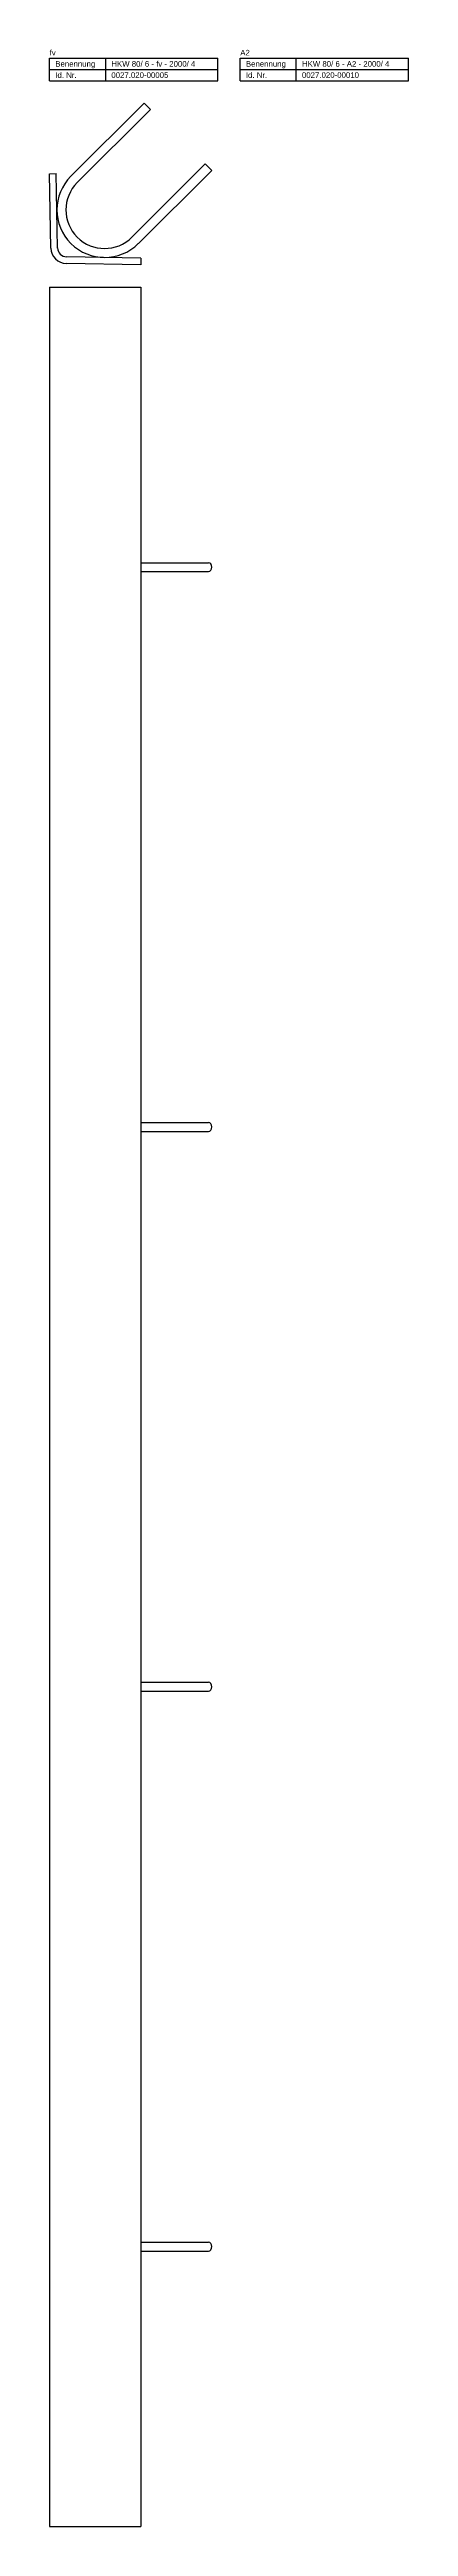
# Model space of a CAD drawing. Header units: millimetres. Extents: x 1092 to 2892, y 362 to 2574.
# Drawn here: x 2572 to 2892, y 362 to 2574 of the extents above; entities that cross this region are included whole.
import ezdxf

# ---------------------------------------------------------------- set-up
doc = ezdxf.new("R2010")
doc.units = ezdxf.units.MM
doc.header["$LTSCALE"] = 5
doc.layers.add('HALFEN', color=2, linetype='CONTINUOUS')
doc.styles.add('ARIAL50', font='ARIAL.TTF', dxfattribs={"height": 5})

msp = doc.modelspace()

# ---------------------------------------------------------------- linework, layer by layer
at = {"layer": 'HALFEN'}
for p, q in [((2572.3, 2566.2), (2722.3, 2566.2)), ((2572.3, 2546.2), (2572.3, 2566.2)), ((2572.3, 2556.2), (2722.3, 2556.2)), ((2572.3, 2546.2), (2722.3, 2546.2)), ((2622.3, 2546.2), (2622.3, 2566.2)), ((2722.3, 2546.2), (2722.3, 2566.2)), ((2742.3, 2566.2), (2892.3, 2566.2)), ((2742.3, 2546.2), (2742.3, 2566.2)), ((2742.3, 2556.2), (2892.3, 2556.2)), ((2742.3, 2546.2), (2892.3, 2546.2)), ((2792.3, 2546.2), (2792.3, 2566.2)), ((2892.3, 2546.2), (2892.3, 2566.2)), ((2591.3, 2460.8), (2656.7, 2526.2)), ((2656.7, 2526.2), (2662.3, 2520.6)), ((2596.9, 2455.2), (2662.3, 2520.6)), ((2572.3, 2463.1), (2578.2, 2463.2)), ((2573.4, 2396.6), (2572.3, 2463.1)), ((2579.4, 2396.7), (2578.2, 2463.2)), ((2645.7, 2406.4), (2711.1, 2471.8)), ((2651.4, 2400.7), (2716.8, 2466.1)), ((2711.1, 2471.8), (2716.8, 2466.1)), ((2653.6, 2381.7), (2587.2, 2382.9)), ((2653.7, 2387.7), (2587.3, 2388.9)), ((2653.7, 2387.7), (2653.6, 2381.7)), ((2572.3, 2361.7), (2572.3, 361.7)), ((2572.3, 2361.7), (2653.7, 2361.7)), ((2653.6, 2361.7), (2653.6, 361.7)), ((2653.7, 2361.7), (2653.7, 361.7)), ((2653.6, 2115.7), (2714, 2115.7)), ((2653.6, 2107.7), (2714, 2107.7)), ((2653.6, 1615.7), (2714, 1615.7)), ((2653.6, 1607.7), (2714, 1607.7)), ((2653.6, 1115.7), (2714, 1115.7)), ((2653.6, 1107.7), (2714, 1107.7)), ((2653.6, 615.7), (2714, 615.7)), ((2653.6, 607.7), (2714, 607.7)), ((2572.3, 361.7), (2653.7, 361.7))]:
    msp.add_line(p, q, dxfattribs=at)
for centre, radius, start, end in [((2621.3, 2430.8), 42.5, 135, 315), ((2621.3, 2430.8), 34.5, 135, 315), ((2587.4, 2396.9), 14, 181, 269), ((2587.4, 2396.9), 8, 181, 269)]:
    msp.add_arc(centre, radius, start, end, dxfattribs=at)
for centre in [(2714, 2111.7), (2714, 1611.7), (2714, 1111.7), (2714, 611.7)]:
    msp.add_ellipse(centre, major_axis=(0, 4), ratio=0.707107, start_param=3.141593, end_param=6.283185, dxfattribs=at)

# ---------------------------------------------------------------- texts
at = {"layer": 'HALFEN', "style": 'ARIAL50'}
for s, p in [('fv', (2572.3, 2568.7)), ('A2', (2742.3, 2568.7)), ('Benennung', (2577.3, 2558.7)), ('Id. Nr.', (2577.3, 2548.7)), ('0027.020-00005', (2627.3, 2548.7)), ('HKW 80/ 6 - fv - 2000/ 4', (2627.3, 2558.7)), ('Benennung', (2747.3, 2558.7)), ('Id. Nr.', (2747.3, 2548.7)), ('0027.020-00010', (2797.3, 2548.7)), ('HKW 80/ 6 - A2 - 2000/ 4', (2797.3, 2558.7))]:
    msp.add_text(s, height=5, dxfattribs=at).set_placement(p)

doc.saveas('drawing.dxf')
